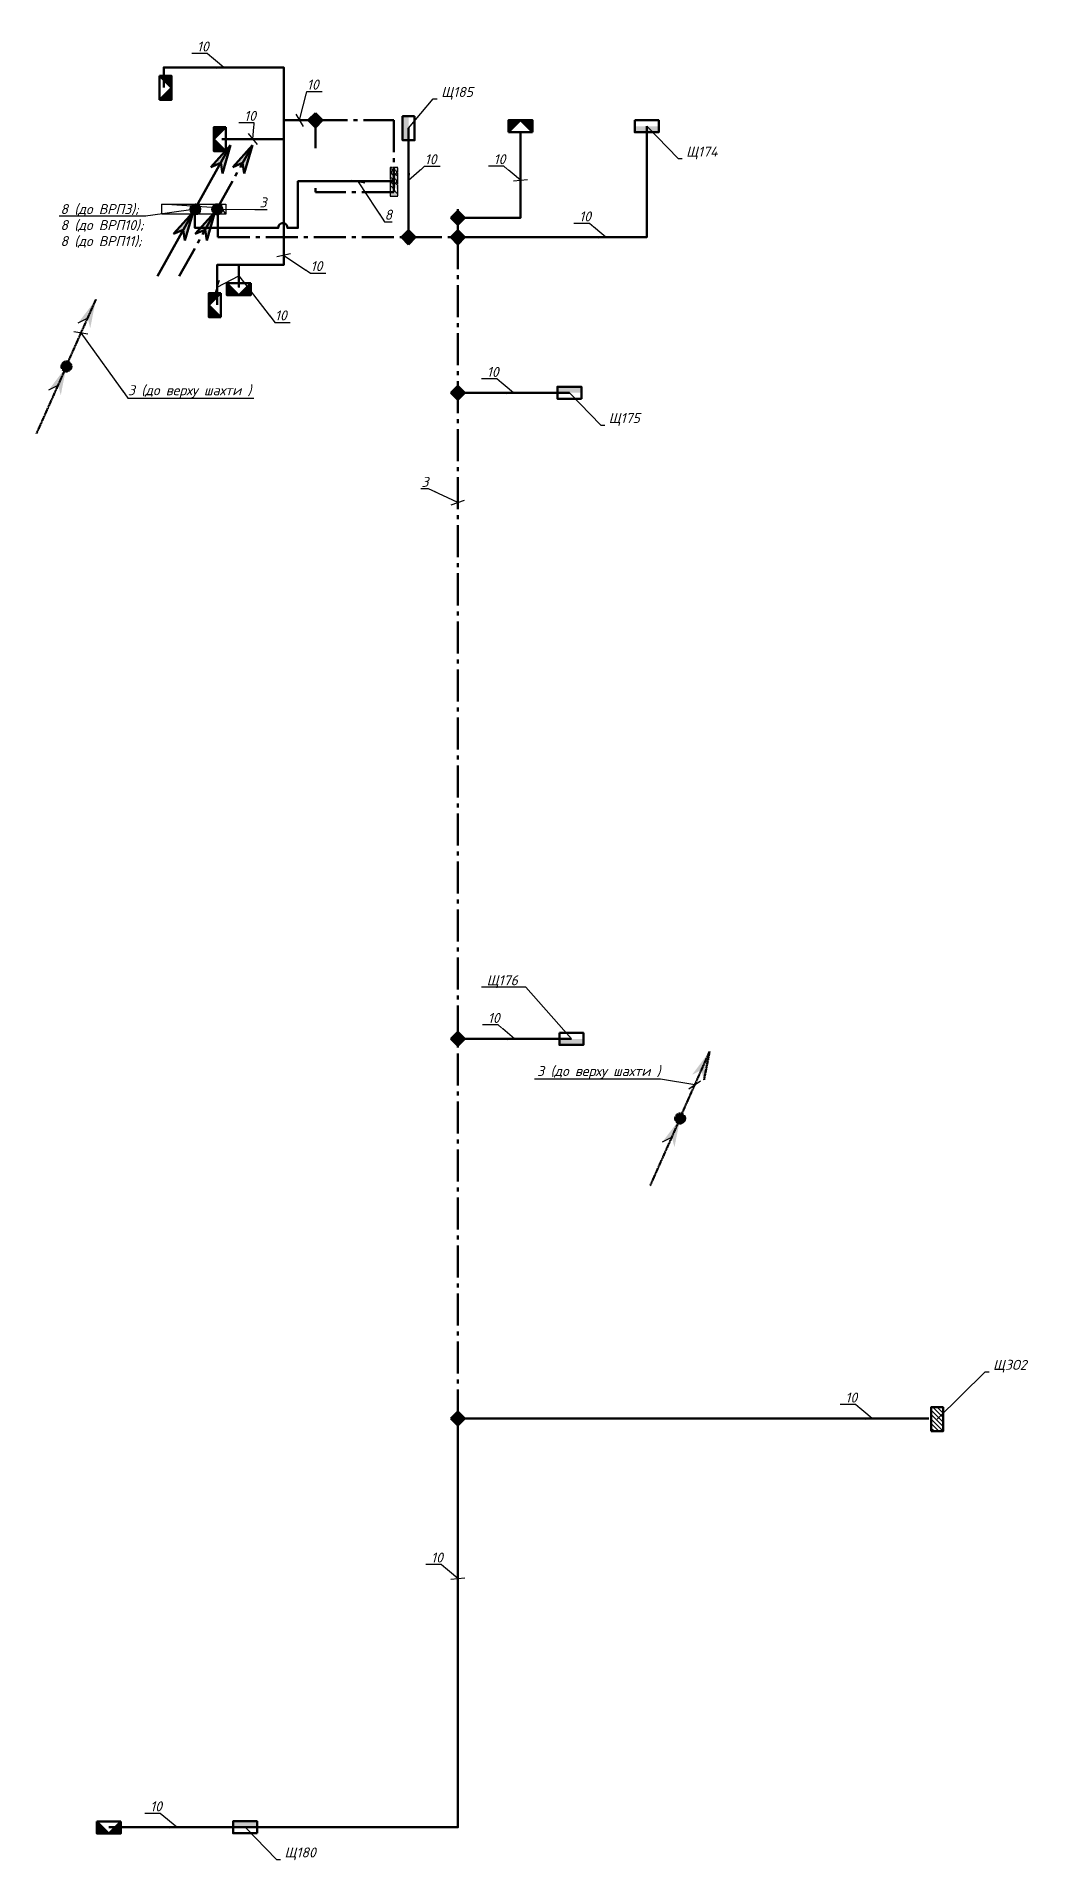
# Model space of a CAD drawing. Header units: millimetres. Extents: x 0 to 878967, y 0 to 534985.
# Drawn here: x 208791 to 233689, y 224731 to 270378 of the extents above; entities that cross this region are included whole.
import ezdxf
from ezdxf import colors
from ezdxf.entities.mleader import LeaderData, LeaderLine
from ezdxf.math import Vec2, Vec3

# ---------------------------------------------------------------- set-up
doc = ezdxf.new("R2010")
doc.units = ezdxf.units.MM
doc.linetypes.add('DASHED', pattern=[9.525, 6.35, -3.175])
doc.linetypes.add('gost6', pattern=[12, 8, -1.5, 1, -1.5])
doc.layers.get('Defpoints').update_dxf_attribs({"color": 140})
for name, color, linetype, lineweight in [('E_Позначення', 7, 'Continuous', 15), ('E_Щити', 5, 'Continuous', 50), ('Заземл.провідник', 96, 'Continuous', 50), ('Заземлення', 7, 'gost6', 50), ('Маркування електро ліній', 7, 'Continuous', 18)]:
    doc.layers.add(name, color=color, linetype=linetype, lineweight=lineweight)
doc.styles.add('ISO', font='isocpeui.ttf')
doc.styles.get("Standard").update_dxf_attribs({"font": 'arial.ttf'})

# ---------------------------------------------------------------- blocks, each defined once
blk = doc.blocks.new('*U5')
at = {"lineweight": 40}
h = blk.add_hatch(color=0, dxfattribs=at)
h.dxf.hatch_style = 1
h.paths.add_polyline_path([(300, 150), (-300, 150), (-300, 0), (300, 0)])
at = {"color": 0}
blk.add_lwpolyline([(-300, 300), (300, 300), (300, 0), (-300, 0)], close=True, dxfattribs=at)
blk = doc.blocks.new('_None')
blk = doc.blocks.new('61420040')
at = {"lineweight": 50}
for p, q in [((0, 0), (6, 0)), ((0, -3), (3, 0)), ((0, -1.92), (1.92, 0)), ((0, -2.59), (2.59, 0)), ((0, -2.68), (2.68, 0)), ((0, -3), (3, 0)), ((0, -3), (0, 0)), ((0, -1.52), (1.52, 0)), ((0, -1.61), (1.61, 0)), ((3, 0), (6, -3)), ((6, -1.54), (4.46, 0)), ((6, -1.49), (4.51, 0)), ((6, -1.45), (4.55, 0)), ((6, -1.36), (4.64, 0)), ((6, -1.31), (4.69, 0)), ((6, -1.27), (4.73, 0)), ((6, -1.22), (4.78, 0)), ((6, -1.18), (4.82, 0)), ((6, -1.13), (4.87, 0)), ((6, -1), (5, 0)), ((6, -0.95), (5.05, 0)), ((6, -0.91), (5.09, 0)), ((6, -0.86), (5.14, 0)), ((6, -0.82), (5.18, 0)), ((6, -0.77), (5.23, 0)), ((6, -0.68), (5.32, 0)), ((6, -0.59), (5.41, 0)), ((6, -0.55), (5.45, 0)), ((6, -0.5), (5.5, 0)), ((6, -0.46), (5.54, 0)), ((6, -0.41), (5.59, 0)), ((6, -0.37), (5.63, 0)), ((6, -0.32), (5.68, 0)), ((6, -0.28), (5.72, 0)), ((6, -0.23), (5.77, 0)), ((6, -0.19), (5.81, 0)), ((6, -0.14), (5.86, 0)), ((6, -0.1), (5.9, 0)), ((6, -0.05), (5.95, 0)), ((6, -0.01), (5.99, 0)), ((6, 0), (6, -3)), ((0, -1.87), (1.87, 0)), ((0, -1.96), (1.96, 0)), ((0, -2.01), (2.01, 0)), ((0, -2.05), (2.05, 0)), ((0, -2.1), (2.1, 0)), ((0, -2.14), (2.14, 0)), ((0, -2.19), (2.19, 0)), ((0, -2.23), (2.23, 0)), ((0, -2.28), (2.28, 0)), ((0, -2.32), (2.32, 0)), ((0, -2.37), (2.37, 0)), ((0, -2.41), (2.41, 0)), ((0, -2.46), (2.46, 0)), ((0, -2.5), (2.5, 0)), ((0, -2.55), (2.55, 0)), ((0, -2.64), (2.64, 0)), ((0, -2.73), (2.73, 0)), ((0, -2.77), (2.77, 0)), ((0, -2.82), (2.82, 0)), ((0, -2.86), (2.86, 0)), ((0, -2.91), (2.91, 0)), ((0, -2.95), (2.95, 0)), ((0, -0.03), (0.03, 0)), ((0, -0.08), (0.08, 0)), ((0, -0.12), (0.12, 0)), ((0, -0.17), (0.17, 0)), ((0, -0.21), (0.21, 0)), ((0, -0.26), (0.26, 0)), ((0, -0.3), (0.3, 0)), ((0, -0.35), (0.35, 0)), ((0, -0.39), (0.39, 0)), ((0, -0.44), (0.44, 0)), ((0, -0.48), (0.48, 0)), ((0, -0.53), (0.53, 0)), ((0, -0.57), (0.57, 0)), ((0, -0.62), (0.62, 0)), ((0, -0.66), (0.66, 0)), ((0, -0.71), (0.71, 0)), ((0, -0.75), (0.75, 0)), ((0, -0.8), (0.8, 0)), ((0, -0.84), (0.84, 0)), ((0, -0.89), (0.89, 0)), ((0, -0.93), (0.93, 0)), ((0, -0.98), (0.98, 0)), ((0, -1.02), (1.02, 0)), ((0, -1.07), (1.07, 0)), ((0, -1.11), (1.11, 0)), ((0, -1.16), (1.16, 0)), ((0, -1.2), (1.2, 0)), ((0, -1.25), (1.25, 0)), ((0, -1.29), (1.29, 0)), ((0, -1.34), (1.34, 0)), ((0, -1.38), (1.38, 0)), ((0, -1.43), (1.43, 0)), ((0, -1.47), (1.47, 0)), ((0, -1.56), (1.56, 0)), ((0, -1.65), (1.65, 0)), ((0, -1.69), (1.69, 0)), ((0, -1.74), (1.74, 0)), ((0, -1.78), (1.78, 0)), ((0, -1.83), (1.83, 0)), ((6, -3), (0, -3)), ((6, -2.97), (3.03, 0)), ((6, -2.93), (3.07, 0)), ((6, -2.88), (3.12, 0)), ((6, -2.84), (3.16, 0)), ((6, -2.79), (3.21, 0)), ((6, -2.75), (3.25, 0)), ((6, -2.7), (3.3, 0)), ((6, -2.66), (3.34, 0)), ((6, -2.61), (3.39, 0)), ((6, -2.57), (3.43, 0)), ((6, -2.52), (3.48, 0)), ((6, -2.48), (3.52, 0)), ((6, -2.43), (3.57, 0)), ((6, -2.39), (3.61, 0)), ((6, -2.34), (3.66, 0)), ((6, -2.3), (3.7, 0)), ((6, -2.25), (3.75, 0)), ((6, -2.21), (3.79, 0)), ((6, -2.16), (3.84, 0)), ((6, -2.12), (3.88, 0)), ((6, -2.07), (3.93, 0)), ((6, -2.03), (3.97, 0)), ((6, -1.98), (4.02, 0)), ((6, -1.94), (4.06, 0)), ((6, -1.89), (4.11, 0)), ((6, -1.85), (4.15, 0)), ((6, -1.8), (4.2, 0)), ((6, -1.76), (4.24, 0)), ((6, -1.71), (4.29, 0)), ((6, -1.67), (4.33, 0)), ((6, -1.63), (4.37, 0)), ((6, -1.58), (4.42, 0)), ((6, -1.4), (4.6, 0)), ((6, -1.09), (4.91, 0)), ((6, -1.04), (4.96, 0)), ((6, -0.73), (5.27, 0)), ((6, -0.64), (5.36, 0))]:
    blk.add_line(p, q, dxfattribs=at)
blk = doc.blocks.new('*U95')
at = {"lineweight": -2}
h = blk.add_hatch(color=0, dxfattribs=at)
h.paths.add_polyline_path([(8.77, 16.13), (3.9, 10.61), (6.34, 11.65)])
h.paths.add_polyline_path([(8.77, 16.13), (6.34, 11.65), (6.79, 9.05)])
h = blk.add_hatch(color=0, dxfattribs=at)
edge = h.paths.add_edge_path()
edge.add_arc((0.07, 0), 1.28, 0, 360)
h = blk.add_hatch(color=0, dxfattribs=at)
h.paths.add_polyline_path([(-0.47, -0.71), (-5.33, -6.22), (-2.9, -5.18)])
h.paths.add_polyline_path([(-0.47, -0.71), (-2.9, -5.18), (-2.45, -7.79)])
at = {"color": 0, "lineweight": -2}
for p, q in [((0, 0), (8.77, 16.13)), ((8.77, 16.13), (3.9, 10.61)), ((8.77, 16.13), (6.79, 9.05)), ((3.9, 10.61), (6.34, 11.65)), ((6.34, 11.65), (6.79, 9.05)), ((-9.24, -16.84), (-0.47, -0.71)), ((-0.47, -0.71), (-5.33, -6.22)), ((-0.47, -0.71), (-2.45, -7.79)), ((-5.33, -6.22), (-2.9, -5.18)), ((-2.9, -5.18), (-2.45, -7.79))]:
    blk.add_line(p, q, dxfattribs=at)
blk.add_circle((0.11, 0), 1.24, dxfattribs=at)
blk = doc.blocks.new('ГЗШ')
at = {"lineweight": 25}
h = blk.add_hatch(color=256, dxfattribs=at)
h.paths.add_polyline_path([(-94, -356), (94, -356), (94, 371), (-94, 371)])
edge = h.paths.add_edge_path(flags=16)
edge.add_arc((0, -224), 67.6, -90, 270)
edge = h.paths.add_edge_path(flags=16)
edge.add_arc((0, 0), 67.6, -90, 270)
edge = h.paths.add_edge_path(flags=16)
edge.add_arc((0, 217), 67.6, -90, 270)
for p, q in [((68, 295), (-64, 118)), ((68, 78), (-64, -99)), ((68, -146), (-64, -322))]:
    blk.add_line(p, q, dxfattribs=at)
blk.add_lwpolyline([(94, -350), (-94, -350), (-94, 371), (94, 371)], close=True, dxfattribs=at)
for centre in [(0, 0), (0, -224)]:
    blk.add_circle(centre, 67.6, dxfattribs=at)
blk = doc.blocks.new('_Oblique')
at = {"color": 0, "linetype": 'ByBlock', "lineweight": -2}
blk.add_line((-0.5, -0.5), (0.5, 0.5), dxfattribs=at)
blk = doc.blocks.new('*U4')
at = {"lineweight": 20}
h = blk.add_hatch(dxfattribs=at)
h.set_pattern_fill('ANSI31', color=0, scale=25)
h.paths.add_polyline_path([(-300, 300), (-300, 0), (300, 0), (300, 300)])
at = {"color": 0}
blk.add_lwpolyline([(-300, 300), (300, 300), (300, 0), (-300, 0)], close=True, dxfattribs=at)

msp = doc.modelspace()

# ---------------------------------------------------------------- hatches: boundary and pattern name
at = {"layer": 'Заземлення', "ltscale": 100}
h = msp.add_hatch(color=256, dxfattribs=at)
h.dxf.hatch_style = 1
h.paths.add_polyline_path([(215938.8, 268283.5), (215762, 268460.3), (215585.2, 268283.5), (215762, 268106.8)])
h = msp.add_hatch(color=256, dxfattribs=at)
h.dxf.hatch_style = 1
h.paths.add_polyline_path([(219500.5, 265844.2), (219323.8, 266021), (219147, 265844.2), (219323.8, 265667.4)])
h = msp.add_hatch(color=256, dxfattribs=at)
h.dxf.hatch_style = 1
h.paths.add_polyline_path([(219500.5, 265358.5), (219323.8, 265535.3), (219147, 265358.5), (219323.8, 265181.8)])
at = {"layer": 'Заземлення'}
h = msp.add_hatch(color=256, dxfattribs=at)
h.paths.add_polyline_path([(210276.7, 263806.6), (209834.7, 263218.8), (210068.9, 263341.2)])
h.paths.add_polyline_path([(210276.7, 263806.6), (210068.9, 263341.2), (210134.2, 263085.1)])
h = msp.add_hatch(color=256, dxfattribs=at)
edge = h.paths.add_edge_path()
edge.add_arc((209535.7, 262130.5), 127.6, 4.48211, 364.48211)
at = {"layer": 'Заземлення', "ltscale": 100}
h = msp.add_hatch(color=256, dxfattribs=at)
h.dxf.hatch_style = 1
h.paths.add_polyline_path([(219500.5, 261471), (219323.8, 261647.8), (219147, 261471), (219323.8, 261294.3)])
h = msp.add_hatch(color=256, dxfattribs=at)
h.dxf.hatch_style = 1
h.paths.add_polyline_path([(219500.5, 245321), (219323.8, 245497.8), (219147, 245321), (219323.8, 245144.3)])
at = {"layer": 'Заземлення'}
h = msp.add_hatch(color=256, dxfattribs=at)
h.paths.add_polyline_path([(225618.6, 245007.6), (225176.6, 244419.8), (225410.9, 244542.3)])
h.paths.add_polyline_path([(225618.6, 245007.6), (225410.9, 244542.3), (225476.1, 244286.2)])
h = msp.add_hatch(color=256, dxfattribs=at)
edge = h.paths.add_edge_path()
edge.add_arc((224877.6, 243331.5), 127.6, 4.48211, 364.48211)
at = {"layer": 'Заземлення', "ltscale": 100}
h = msp.add_hatch(color=256, dxfattribs=at)
h.dxf.hatch_style = 1
h.paths.add_polyline_path([(219500.5, 235832), (219323.8, 236008.8), (219147, 235832), (219323.8, 235655.3)])

# ---------------------------------------------------------------- linework, layer by layer
at = {"layer": 'Defpoints'}
msp.add_lwpolyline([(213523.8, 265933.5), (211923.8, 265933.5), (211923.8, 266183.5), (213523.8, 266183.5), (213523.8, 265933.5), (213425, 266087.3), (211923.8, 266183.5)], dxfattribs=at)
msp.add_lwpolyline([(213523.8, 265933.5), (211923.8, 265933.5), (211923.8, 266183.5), (213523.8, 266183.5), (213523.8, 265933.5), (213425, 266087.3), (211923.8, 266183.5)], dxfattribs=at)
at = {"layer": 'Заземл.провідник', "lineweight": -2}
for p, q in [((209834.7, 263218.8), (210068.9, 263341.2)), ((209097.6, 261543), (209331.8, 261665.4))]:
    msp.add_line(p, q, dxfattribs=at)
at = {"layer": 'Заземл.провідник', "color": 50, "ltscale": 100}
for points in [[(211970.3, 269106.1), (211970.3, 269606.1), (214970.3, 269606.1), (214970.3, 268283.5), (215762, 268283.5), (214970.3, 268283.5), (214970.3, 267814.5), (213420.3, 267814.5)], [(220887.1, 267988.1), (220887.1, 265844.6), (219323.8, 265844.6)], [(213305.2, 263670.5), (213305.2, 264670.5), (213851.1, 264670.5), (213851.1, 264115), (213851.1, 264670.5), (214970.3, 264670.5), (214970.3, 267814.5)]]:
    msp.add_lwpolyline(points, dxfattribs=at)
at = {"layer": 'Заземл.провідник', "linetype": 'DASHED', "ltscale": 30}
for points in [[(211970.3, 269106.1), (211970.3, 269606.1), (214970.3, 269606.1), (214970.3, 268283.5), (215762, 268283.5), (214970.3, 268283.5), (214970.3, 267814.5), (213420.3, 267814.5)], [(220887.1, 267988.1), (220887.1, 265844.6), (219323.8, 265844.6)], [(213305.2, 263670.5), (213305.2, 264670.5), (213851.1, 264670.5), (213851.1, 264115), (213851.1, 264670.5), (214970.3, 264670.5), (214970.3, 267814.5)]]:
    msp.add_lwpolyline(points, dxfattribs=at)
at = {"layer": 'Заземл.провідник', "color": 50, "ltscale": 100}
msp.add_lwpolyline([(212751.3, 266058.8), (212751.3, 265594.7), (214833.8, 265594.7, -1.0434783), (215063.8, 265594.7), (215323.8, 265594.7), (215323.8, 266760.5), (217730.5, 266760.5)], format="xyb", dxfattribs=at)
at = {"layer": 'Заземлення'}
for p, q in [((209528.4, 262130), (210276.7, 263806.6)), ((224870.3, 243331.1), (225618.6, 245007.6)), ((225618.6, 245007.6), (225476.1, 244286.2))]:
    msp.add_line(p, q, dxfattribs=at)
at = {"layer": 'Заземлення', "ltscale": 100}
for points in [[(215585.2, 268283.5), (215762, 268460.3), (215938.8, 268283.5), (215762, 268106.8)], [(219147, 265844.2), (219323.8, 266021), (219500.5, 265844.2), (219323.8, 265667.4)], [(219147, 265358.5), (219323.8, 265535.3), (219500.5, 265358.5), (219323.8, 265181.8)], [(219147, 261471), (219323.8, 261647.8), (219500.5, 261471), (219323.8, 261294.3)], [(219147, 245321), (219323.8, 245497.8), (219500.5, 245321), (219323.8, 245144.3)], [(219147, 235832), (219323.8, 236008.8), (219500.5, 235832), (219323.8, 235655.3)]]:
    msp.add_lwpolyline(points, close=True, dxfattribs=at)
at = {"layer": 'Заземлення', "color": 150, "ltscale": 100}
msp.add_lwpolyline([(215762, 267587.4), (215762, 268283.5), (217722.1, 268283.5), (217722.1, 266483.5), (215762, 266483.5), (215762, 266587.4)], dxfattribs=at)
at = {"layer": 'Заземлення', "ltscale": 100}
for points in [[(213323.8, 266058.5), (213323.8, 265358.5), (219323.8, 265358.5), (219323.8, 234995.9)], [(219323.8, 265358.5), (219323.8, 266058.5)]]:
    msp.add_lwpolyline(points, dxfattribs=at)
at = {"layer": 'Заземлення'}
for centre in [(209539.5, 262130.8), (224881.5, 243331.8)]:
    msp.add_circle(centre, 123.8, dxfattribs=at)

# ---------------------------------------------------------------- block references
at = {"xscale": -100, "yscale": 100, "zscale": 100}
for p, rotation in [((212164.5, 268799), 270), ((213222.3, 268114.5), 90), ((213099.8, 263963.5), 90), ((213551.1, 263913.5), 180), ((210296.1, 225458.5), 180)]:
    msp.add_blockref('61420040', p, dxfattribs=dict(at, rotation=rotation))
msp.add_blockref('61420040', (221187.1, 268288.1), dxfattribs=at)
at = {"layer": 'E_Щити'}
for name, p, rotation in [('*U5', (217942.1, 268083.5), 270), ('*U5', (222111.1, 261621), 180), ('*U4', (231456.1, 235812.7), 90), ('*U5', (214006.1, 225762.8), 180)]:
    msp.add_blockref(name, p, dxfattribs=dict(at, rotation=rotation))
for p in [(224047.4, 267983.1), (222164, 245171)]:
    msp.add_blockref('*U5', p, dxfattribs=at)
at = {"layer": 'Заземл.провідник', "linetype": 'DASHED', "ltscale": 30, "xscale": 100, "yscale": 100, "zscale": 100, "rotation": 359.4821066003499}
msp.add_blockref('*U95', (212751.3, 266058.8), dxfattribs=at)
at = {"layer": 'Заземлення', "xscale": -1, "rotation": 179.9915734470478}
msp.add_blockref('ГЗШ', (217728.5, 266754.3), dxfattribs=at)

# ---------------------------------------------------------------- next in the draw order: leaders
at = {"layer": 'E_Позначення', "color": 7, "lineweight": 9}
ml = msp.add_multileader_mtext('Standard', dxfattribs=at)
ml.set_content('Щ174', color=7, style='ISO')
ml.set_leader_properties()
ml.set_arrow_properties(name='NONE')
ml.build(insert=Vec2(0, 0))
ml.multileader.update_dxf_attribs({"has_text_frame": 1, "text_left_attachment_type": 7, "text_right_attachment_type": 8, "dogleg_length": 100, "arrow_head_size": 200})
ctx = ml.context
ctx.base_point, ctx.char_height, ctx.arrow_head_size, ctx.landing_gap_size, ctx.plane_origin = Vec3(224930.8, 267326.7), 250, 200, 100, Vec3(169607.3, 267729.9)
ctx.left_attachment, ctx.right_attachment = 7, 8
notes = []
notes.append((ctx, [(1, (1, 1, 0), (224830.8, 267326.7), (1, 0), 100, [(0, [(224047.4, 268133.1)], 0, [])])]))
ctx.mtext.insert, ctx.mtext.line_spacing_factor, ctx.mtext.flow_direction = Vec3(225030.8, 267626.7), 0.72, 5
ctx.mtext.has_bg_fill, ctx.mtext.bg_color, ctx.mtext.bg_scale_factor, ctx.mtext.bg_transparency, ctx.mtext.use_window_bg_color = 1, -1027028792, 1.5, 0, 1
ml = msp.add_multileader_mtext('Standard', dxfattribs=at)
ml.set_content('Щ175', color=7, style='ISO')
ml.set_leader_properties()
ml.set_arrow_properties(name='NONE')
ml.build(insert=Vec2(0, 0))
ml.multileader.update_dxf_attribs({"has_text_frame": 1, "text_left_attachment_type": 7, "text_right_attachment_type": 8, "dogleg_length": 100, "arrow_head_size": 200})
ctx = ml.context
ctx.base_point, ctx.char_height, ctx.arrow_head_size, ctx.landing_gap_size, ctx.plane_origin = Vec3(222994.5, 260664.6), 250, 200, 100, Vec3(167671, 261067.8)
ctx.left_attachment, ctx.right_attachment = 7, 8
notes.append((ctx, [(1, (1, 1, 0), (222894.5, 260664.6), (1, 0), 100, [(0, [(222111.1, 261471)], 0, [])])]))
ctx.mtext.insert, ctx.mtext.line_spacing_factor, ctx.mtext.flow_direction = Vec3(223094.5, 260964.6), 0.72, 5
ctx.mtext.has_bg_fill, ctx.mtext.bg_color, ctx.mtext.bg_scale_factor, ctx.mtext.bg_transparency, ctx.mtext.use_window_bg_color = 1, -1027028792, 1.5, 0, 1
ml = msp.add_multileader_mtext('Standard', dxfattribs=at)
ml.set_content('Щ176', color=7, style='ISO')
ml.set_leader_properties()
ml.set_arrow_properties(name='NONE')
ml.build(insert=Vec2(0, 0))
ml.multileader.update_dxf_attribs({"has_text_frame": 1, "text_left_attachment_type": 7, "text_right_attachment_type": 8, "dogleg_length": 100, "arrow_head_size": 200})
ctx = ml.context
ctx.base_point, ctx.char_height, ctx.arrow_head_size, ctx.landing_gap_size, ctx.plane_origin = Vec3(219954.5, 246609.8), 250, 200, 100, Vec3(167723.9, 244917.8)
ctx.left_attachment, ctx.right_attachment, ctx.text_align_type = 7, 8, 2
notes.append((ctx, [(0, (1, 1, 0), (221024.2, 246609.8), (-1, 0), 100, [(0, [(222164, 245321)], 0, [])])]))
ctx.mtext.insert, ctx.mtext.alignment, ctx.mtext.line_spacing_factor, ctx.mtext.flow_direction = Vec3(220824.2, 246909.8), 3, 0.72, 5
ctx.mtext.has_bg_fill, ctx.mtext.bg_color, ctx.mtext.bg_scale_factor, ctx.mtext.bg_transparency, ctx.mtext.use_window_bg_color = 1, -1027028792, 1.5, 0, 1
ml = msp.add_multileader_mtext('Standard', dxfattribs=at)
ml.set_content('ЩЗО2', color=7, style='ISO')
ml.set_leader_properties()
ml.set_arrow_properties(name='NONE')
ml.build(insert=Vec2(0, 0))
ml.multileader.update_dxf_attribs({"has_text_frame": 1, "text_left_attachment_type": 7, "text_right_attachment_type": 8, "dogleg_length": 100, "arrow_head_size": 200})
ctx = ml.context
ctx.base_point, ctx.char_height, ctx.arrow_head_size, ctx.landing_gap_size, ctx.plane_origin = Vec3(232602.4, 236996.4), 250, 200, 100, Vec3(176866, 235409.4)
ctx.left_attachment, ctx.right_attachment = 7, 8
notes.append((ctx, [(1, (1, 1, 0), (232502.4, 236996.4), (1, 0), 100, [(0, [(231306.1, 235812.7)], 0, [])])]))
ctx.mtext.insert, ctx.mtext.line_spacing_factor, ctx.mtext.flow_direction = Vec3(232702.4, 237296.4), 0.72, 5
ctx.mtext.has_bg_fill, ctx.mtext.bg_color, ctx.mtext.bg_scale_factor, ctx.mtext.bg_transparency, ctx.mtext.use_window_bg_color = 1, -1027028792, 1.5, 0, 1
ml = msp.add_multileader_mtext('Standard', dxfattribs=at)
ml.set_content('Щ180', color=7, style='ISO')
ml.set_leader_properties()
ml.set_arrow_properties(name='NONE')
ml.build(insert=Vec2(0, 0))
ml.multileader.update_dxf_attribs({"has_text_frame": 1, "text_left_attachment_type": 7, "text_right_attachment_type": 8, "dogleg_length": 100, "arrow_head_size": 200})
ctx = ml.context
ctx.base_point, ctx.char_height, ctx.arrow_head_size, ctx.landing_gap_size, ctx.plane_origin = Vec3(214889.6, 224806.4), 250, 200, 100, Vec3(159566, 225209.5)
ctx.left_attachment, ctx.right_attachment = 7, 8
notes.append((ctx, [(1, (1, 1, 0), (214789.6, 224806.4), (1, 0), 100, [(0, [(214006.1, 225612.8)], 0, [])])]))
ctx.mtext.insert, ctx.mtext.line_spacing_factor, ctx.mtext.flow_direction = Vec3(214989.6, 225106.4), 0.72, 5
ctx.mtext.has_bg_fill, ctx.mtext.bg_color, ctx.mtext.bg_scale_factor, ctx.mtext.bg_transparency, ctx.mtext.use_window_bg_color = 1, -1027028792, 1.5, 0, 1
at = {"layer": 'Маркування електро ліній'}
ml = msp.add_multileader_mtext('Standard', dxfattribs=at)
ml.set_content('{\\fISOCPEUR|b0|i1|c204|p34;10}', color=256)
ml.set_leader_properties()
ml.set_arrow_properties(name='OBLIQUE')
ml.build(insert=Vec2(0, 0))
ml.multileader.update_dxf_attribs({"text_left_attachment_type": 6, "text_right_attachment_type": 6, "dogleg_length": 0.36, "arrow_head_size": 250})
ctx = ml.context
ctx.base_point, ctx.char_height, ctx.arrow_head_size, ctx.plane_origin = Vec3(212799.2, 269953.2), 250, 250, Vec3(245075.1, 256991.3)
ctx.left_attachment, ctx.right_attachment = 6, 6
notes.append((ctx, [(1, (1, 1, 0), (213055.2, 269953.2), (-1, 0), 0.36, [(0, [(213470.3, 269606.1)], 0, [])])]))
ctx.mtext.insert, ctx.mtext.defined_height, ctx.mtext.line_spacing_factor, ctx.mtext.flow_direction = Vec3(212801.2, 270253.2), 2.842170943040401e-14, 0.96, 5
ctx.mtext.has_bg_fill, ctx.mtext.bg_color, ctx.mtext.bg_scale_factor, ctx.mtext.bg_transparency, ctx.mtext.use_window_bg_color = 1, -1023410167, 1.5, 0, 1
ml = msp.add_multileader_mtext('Standard', dxfattribs=at)
ml.set_content('{\\fISOCPEUR|b0|i1|c204|p34;10}', color=256)
ml.set_leader_properties()
ml.set_arrow_properties(name='OBLIQUE')
ml.build(insert=Vec2(0, 0))
ml.multileader.update_dxf_attribs({"text_left_attachment_type": 6, "text_right_attachment_type": 6, "dogleg_length": 0.36, "arrow_head_size": 250})
ctx = ml.context
ctx.base_point, ctx.char_height, ctx.arrow_head_size, ctx.plane_origin = Vec3(215548.3, 269000.6), 250, 250, Vec3(246970.9, 255668.7)
ctx.left_attachment, ctx.right_attachment = 6, 6
notes.append((ctx, [(0, (1, 1, 0), (215547.9, 269000.6), (1, 0), 0.36, [(0, [(215366.2, 268283.5)], 0, [])])]))
ctx.mtext.insert, ctx.mtext.defined_height, ctx.mtext.line_spacing_factor, ctx.mtext.flow_direction = Vec3(215550.3, 269300.6), 2.842170943040401e-14, 0.96, 5
ctx.mtext.has_bg_fill, ctx.mtext.bg_color, ctx.mtext.bg_scale_factor, ctx.mtext.bg_transparency, ctx.mtext.use_window_bg_color = 1, -1023410167, 1.5, 0, 1
ml = msp.add_multileader_mtext('Standard', dxfattribs=at)
ml.set_content('{\\fISOCPEUR|b0|i1|c204|p34;10}', color=256)
ml.set_leader_properties()
ml.set_arrow_properties(name='OBLIQUE')
ml.build(insert=Vec2(0, 0))
ml.multileader.update_dxf_attribs({"text_left_attachment_type": 6, "text_right_attachment_type": 6, "dogleg_length": 0.36, "arrow_head_size": 250})
ctx = ml.context
ctx.base_point, ctx.char_height, ctx.arrow_head_size, ctx.plane_origin = Vec3(213978.7, 268219.3), 250, 250, Vec3(245800.1, 255199.7)
ctx.left_attachment, ctx.right_attachment = 6, 6
notes.append((ctx, [(1, (1, 1, 0), (214234.7, 268219.3), (-1, 0), 0.36, [(0, [(214195.3, 267814.5)], 0, [])])]))
ctx.mtext.insert, ctx.mtext.defined_height, ctx.mtext.line_spacing_factor, ctx.mtext.flow_direction = Vec3(213980.7, 268519.3), 2.842170943040401e-14, 0.96, 5
ctx.mtext.has_bg_fill, ctx.mtext.bg_color, ctx.mtext.bg_scale_factor, ctx.mtext.bg_transparency, ctx.mtext.use_window_bg_color = 1, -1023410167, 1.5, 0, 1
ml = msp.add_multileader_mtext('Standard', dxfattribs=at)
ml.set_content('{\\fISOCPEUR|b0|i1|c204|p34;8}', color=256)
ml.set_leader_properties()
ml.set_arrow_properties(name='OBLIQUE')
ml.build(insert=Vec2(0, 0))
ml.multileader.update_dxf_attribs({"text_left_attachment_type": 6, "text_right_attachment_type": 6, "dogleg_length": 0.36, "arrow_head_size": 250})
ctx = ml.context
ctx.base_point, ctx.char_height, ctx.arrow_head_size, ctx.plane_origin = Vec3(217491, 265748.3), 250, 250, Vec3(248433.7, 254129.3)
ctx.left_attachment, ctx.right_attachment = 6, 6
notes.append((ctx, [(0, (1, 1, 0), (217490.7, 265748.3), (1, 0), 0.36, [(0, [(216828.9, 266744.2)], 0, [])])]))
ctx.mtext.insert, ctx.mtext.defined_height, ctx.mtext.line_spacing_factor, ctx.mtext.flow_direction = Vec3(217493, 266048.3), 2.842170943040401e-14, 0.96, 5
ctx.mtext.has_bg_fill, ctx.mtext.bg_color, ctx.mtext.bg_scale_factor, ctx.mtext.bg_transparency, ctx.mtext.use_window_bg_color = 1, -1023410167, 1.5, 0, 1
ml = msp.add_multileader_mtext('Standard', dxfattribs=at)
ml.set_content('{\\fISOCPEUR|b0|i1|c204|p34;10}', color=256)
ml.set_leader_properties()
ml.set_arrow_properties(name='OBLIQUE')
ml.build(insert=Vec2(0, 0))
ml.multileader.update_dxf_attribs({"text_left_attachment_type": 6, "text_right_attachment_type": 6, "dogleg_length": 0.36, "arrow_head_size": 250})
ctx = ml.context
ctx.base_point, ctx.char_height, ctx.arrow_head_size, ctx.plane_origin = Vec3(214749.4, 263230.5), 250, 250, Vec3(244909.9, 251496.6)
ctx.left_attachment, ctx.right_attachment = 6, 6
notes.append((ctx, [(0, (1, 1, 0), (214749.1, 263230.5), (1, 0), 0.36, [(1, [(213305.2, 264111.5), (213851.1, 264392.8)], 0, [])])]))
ctx.mtext.insert, ctx.mtext.defined_height, ctx.mtext.line_spacing_factor, ctx.mtext.flow_direction = Vec3(214751.4, 263530.5), 2.842170943040401e-14, 0.96, 5
ctx.mtext.has_bg_fill, ctx.mtext.bg_color, ctx.mtext.bg_scale_factor, ctx.mtext.bg_transparency, ctx.mtext.use_window_bg_color = 1, -1023410167, 1.5, 0, 1
ml = msp.add_multileader_mtext('Standard', dxfattribs=at)
ml.set_content('{\\fISOCPEUR|b0|i1|c204|p34;3}', color=256)
ml.set_leader_properties()
ml.set_arrow_properties(name='OBLIQUE')
ml.build(insert=Vec2(0, 0))
ml.multileader.update_dxf_attribs({"text_left_attachment_type": 6, "text_right_attachment_type": 6, "dogleg_length": 0.36, "arrow_head_size": 250})
ctx = ml.context
ctx.base_point, ctx.char_height, ctx.arrow_head_size, ctx.plane_origin = Vec3(218412.3, 259070), 250, 250, Vec3(250928.5, 246113.5)
ctx.left_attachment, ctx.right_attachment = 6, 6
notes.append((ctx, [(1, (1, 1, 0), (218593.9, 259070), (-1, 0), 0.36, [(0, [(219323.8, 258728.3)], 0, [])])]))
ctx.mtext.insert, ctx.mtext.width, ctx.mtext.line_spacing_factor, ctx.mtext.flow_direction = Vec3(218414.3, 259370), 251.705, 0.96, 5
ctx.mtext.has_bg_fill, ctx.mtext.bg_color, ctx.mtext.bg_scale_factor, ctx.mtext.bg_transparency, ctx.mtext.use_window_bg_color = 1, -1023410167, 1.5, 0, 1
ml = msp.add_multileader_mtext('Standard', dxfattribs=at)
ml.set_content('{\\fISOCPEUR|b0|i1|c0|p34;3\\fISOCPEUR|b0|i1|c204|p34; (до верху шахти )}', color=256)
ml.set_leader_properties()
ml.set_arrow_properties(name='OBLIQUE')
ml.build(insert=Vec2(0, 0))
ml.multileader.update_dxf_attribs({"text_left_attachment_type": 6, "text_right_attachment_type": 6, "dogleg_length": 0.36, "arrow_head_size": 250})
ctx = ml.context
ctx.base_point, ctx.char_height, ctx.arrow_head_size, ctx.plane_origin = Vec3(221056.8, 244317.3), 250, 250, Vec3(233911.6, 231485.7)
ctx.left_attachment, ctx.right_attachment, ctx.text_align_type = 6, 6, 2
notes.append((ctx, [(1, (1, 1, 0), (224391.4, 244317.3), (-1, 0), 0.36, [(1, [(225244.4, 244169.4)], 0, [])])]))
ctx.mtext.insert, ctx.mtext.alignment, ctx.mtext.line_spacing_factor, ctx.mtext.flow_direction = Vec3(224389.1, 244642.3), 3, 0.96, 5
ctx.mtext.has_bg_fill, ctx.mtext.bg_color, ctx.mtext.bg_scale_factor, ctx.mtext.bg_transparency, ctx.mtext.use_window_bg_color = 1, -1023410167, 1.5, 0, 1
for ctx, leaders in notes:
    for number, flags, end, landing, length, lines in leaders:
        leader = LeaderData()
        leader.index, (leader.has_last_leader_line, leader.has_dogleg_vector, leader.attachment_direction) = number, flags
        leader.last_leader_point, leader.dogleg_vector, leader.dogleg_length = Vec3(end), Vec3(landing), length
        for number, points, colour, breaks in lines:
            line = LeaderLine()
            line.index, line.vertices, line.color, line.breaks = number, Vec3.list(points), colors.encode_raw_color(colour), breaks
            leader.lines.append(line)
        ctx.leaders.append(leader)

# ---------------------------------------------------------------- next in the draw order: hatches: boundary and pattern name
at = {"layer": 'Заземлення', "ltscale": 100}
h = msp.add_hatch(color=256, dxfattribs=at)
h.dxf.hatch_style = 1
h.paths.add_polyline_path([(218268.8, 265358.5), (218092.1, 265535.3), (217915.3, 265358.5), (218092.1, 265181.8)])
at = {"layer": 'Заземлення'}
h = msp.add_hatch(color=256, dxfattribs=at)
h.paths.add_polyline_path([(224881.5, 243331.8), (224439.5, 242744), (224673.7, 242866.4)])
h.paths.add_polyline_path([(224881.5, 243331.8), (224673.7, 242866.4), (224739, 242610.3)])

# ---------------------------------------------------------------- next in the draw order: linework, layer by layer
at = {"layer": 'Заземл.провідник', "lineweight": -2}
msp.add_line((224439.5, 242744), (224673.7, 242866.4), dxfattribs=at)
at = {"layer": 'Заземл.провідник', "color": 50, "ltscale": 100}
for points in [[(224047.4, 268133.1), (224047.4, 265358.5), (219323.8, 265358.5)], [(222111.1, 261471), (219323.8, 261471)], [(222164, 245321), (219323.8, 245321)], [(214006.1, 225612.8), (219323.8, 225612.8), (219323.8, 235832)], [(231099.9, 235832), (219323.8, 235832)], [(214006.1, 225612.8), (210596.1, 225612.8)]]:
    msp.add_lwpolyline(points, dxfattribs=at)
at = {"layer": 'Заземл.провідник', "linetype": 'DASHED', "ltscale": 30}
for points in [[(224047.4, 268133.1), (224047.4, 265358.5), (219323.8, 265358.5)], [(222111.1, 261471), (219323.8, 261471)], [(222164, 245321), (219323.8, 245321)], [(214006.1, 225612.8), (219323.8, 225612.8), (219323.8, 235832)], [(231099.9, 235832), (219323.8, 235832)], [(214006.1, 225612.8), (210596.1, 225612.8)]]:
    msp.add_lwpolyline(points, dxfattribs=at)
msp.add_lwpolyline([(212751.3, 266058.8), (212751.3, 265594.7), (214833.8, 265594.7, -1.0434783), (215063.8, 265594.7), (215323.8, 265594.7), (215323.8, 266760.5), (217730.5, 266760.5)], format="xyb", dxfattribs=at)
at = {"layer": 'Заземлення'}
msp.add_line((224133.2, 241655.2), (224881.5, 243331.8), dxfattribs=at)
at = {"layer": 'Заземлення', "ltscale": 100}
msp.add_lwpolyline([(217915.3, 265358.5), (218092.1, 265535.3), (218268.8, 265358.5), (218092.1, 265181.8)], close=True, dxfattribs=at)

# ---------------------------------------------------------------- next in the draw order: block references
at = {"layer": 'Заземлення', "ltscale": 100, "xscale": 100, "yscale": 100, "zscale": 100, "rotation": 359.4821066003499}
msp.add_blockref('*U95', (213298.5, 266058.8), dxfattribs=at)

# ---------------------------------------------------------------- next in the draw order: leaders
at = {"layer": 'Маркування електро ліній'}
ml = msp.add_multileader_mtext('Standard', dxfattribs=at)
ml.set_content('{\\fISOCPEUR|b0|i1|c204|p34;10}', color=256)
ml.set_leader_properties()
ml.set_arrow_properties(name='OBLIQUE')
ml.build(insert=Vec2(0, 0))
ml.multileader.update_dxf_attribs({"text_left_attachment_type": 6, "text_right_attachment_type": 6, "dogleg_length": 0.36, "arrow_head_size": 250})
ctx = ml.context
ctx.base_point, ctx.char_height, ctx.arrow_head_size, ctx.plane_origin = Vec3(215640.3, 264463.1), 250, 250, Vec3(246575.1, 252292.4)
ctx.left_attachment, ctx.right_attachment = 6, 6
notes = []
notes.append((ctx, [(0, (1, 1, 0), (215639.9, 264463.1), (1, 0), 0.36, [(0, [(214970.3, 264907.2)], 0, [])])]))
ctx.mtext.insert, ctx.mtext.defined_height, ctx.mtext.line_spacing_factor, ctx.mtext.flow_direction = Vec3(215642.3, 264763.1), 2.842170943040401e-14, 0.96, 5
ctx.mtext.has_bg_fill, ctx.mtext.bg_color, ctx.mtext.bg_scale_factor, ctx.mtext.bg_transparency, ctx.mtext.use_window_bg_color = 1, -1023410167, 1.5, 0, 1
ml = msp.add_multileader_mtext('Standard', dxfattribs=at)
ml.set_content('{\\fISOCPEUR|b0|i1|c0|p34;3\\fISOCPEUR|b0|i1|c204|p34; (до верху шахти )}', color=256)
ml.set_leader_properties()
ml.set_arrow_properties(name='OBLIQUE')
ml.build(insert=Vec2(0, 0))
ml.multileader.update_dxf_attribs({"text_left_attachment_type": 6, "text_right_attachment_type": 6, "dogleg_length": 0.36, "arrow_head_size": 250})
ctx = ml.context
ctx.base_point, ctx.char_height, ctx.arrow_head_size, ctx.plane_origin = Vec3(211074.5, 261336), 250, 250, Vec3(218569.7, 250284.6)
ctx.left_attachment, ctx.right_attachment = 6, 6
notes.append((ctx, [(0, (1, 1, 0), (211074.1, 261336), (1, 0), 0.36, [(1, [(209902.5, 262968.3)], 0, [])])]))
ctx.mtext.insert, ctx.mtext.line_spacing_factor, ctx.mtext.flow_direction = Vec3(211076.5, 261661), 0.96, 5
ctx.mtext.has_bg_fill, ctx.mtext.bg_color, ctx.mtext.bg_scale_factor, ctx.mtext.bg_transparency, ctx.mtext.use_window_bg_color = 1, -1023410167, 1.5, 0, 1
for ctx, leaders in notes:
    for number, flags, end, landing, length, lines in leaders:
        leader = LeaderData()
        leader.index, (leader.has_last_leader_line, leader.has_dogleg_vector, leader.attachment_direction) = number, flags
        leader.last_leader_point, leader.dogleg_vector, leader.dogleg_length = Vec3(end), Vec3(landing), length
        for number, points, colour, breaks in lines:
            line = LeaderLine()
            line.index, line.vertices, line.color, line.breaks = number, Vec3.list(points), colors.encode_raw_color(colour), breaks
            leader.lines.append(line)
        ctx.leaders.append(leader)

# ---------------------------------------------------------------- next in the draw order: hatches: boundary and pattern name
at = {"layer": 'Заземлення'}
h = msp.add_hatch(color=256, dxfattribs=at)
h.paths.add_polyline_path([(209539.5, 262130.8), (209097.6, 261543), (209331.8, 261665.4)])
h.paths.add_polyline_path([(209539.5, 262130.8), (209331.8, 261665.4), (209397.1, 261409.3)])

# ---------------------------------------------------------------- next in the draw order: linework, layer by layer
msp.add_line((208791.3, 260454.2), (209539.5, 262130.8), dxfattribs=at)

# ---------------------------------------------------------------- next in the draw order: leaders
at = {"layer": 'E_Позначення', "color": 7, "lineweight": 9}
ml = msp.add_multileader_mtext('Standard', dxfattribs=at)
ml.set_content('Щ185', color=7, style='ISO')
ml.set_leader_properties()
ml.set_arrow_properties(name='NONE')
ml.build(insert=Vec2(0, 0))
ml.multileader.update_dxf_attribs({"has_text_frame": 1, "text_left_attachment_type": 7, "text_right_attachment_type": 8, "dogleg_length": 100, "arrow_head_size": 200})
ctx = ml.context
ctx.base_point, ctx.char_height, ctx.arrow_head_size, ctx.landing_gap_size, ctx.plane_origin = Vec3(218808.2, 268817.2), 250, 200, 100, Vec3(163484.6, 269220.3)
ctx.left_attachment, ctx.right_attachment = 7, 8
notes = []
notes.append((ctx, [(1, (1, 1, 0), (218708.2, 268817.2), (1, 0), 100, [(0, [(218092.1, 268083.5)], 0, [])])]))
ctx.mtext.insert, ctx.mtext.line_spacing_factor, ctx.mtext.flow_direction = Vec3(218908.2, 269117.2), 0.72, 5
ctx.mtext.has_bg_fill, ctx.mtext.bg_color, ctx.mtext.bg_scale_factor, ctx.mtext.bg_transparency, ctx.mtext.use_window_bg_color = 1, -1027028792, 1.5, 0, 1
at = {"layer": 'Маркування електро ліній'}
ml = msp.add_multileader_mtext('Standard', dxfattribs=at)
ml.set_content('{\\fISOCPEUR|b0|i1|c204|p34;10}', color=256)
ml.set_leader_properties()
ml.set_arrow_properties(name='OBLIQUE')
ml.build(insert=Vec2(0, 0))
ml.multileader.update_dxf_attribs({"text_left_attachment_type": 6, "text_right_attachment_type": 6, "dogleg_length": 0.36, "arrow_head_size": 250})
ctx = ml.context
ctx.base_point, ctx.char_height, ctx.arrow_head_size, ctx.plane_origin = Vec3(220215.9, 267135.2), 250, 250, Vec3(252491.8, 254173.3)
ctx.left_attachment, ctx.right_attachment = 6, 6
notes.append((ctx, [(1, (1, 1, 0), (220472, 267135.2), (-1, 0), 0.36, [(0, [(220887.1, 266788.1)], 0, [])])]))
ctx.mtext.insert, ctx.mtext.defined_height, ctx.mtext.line_spacing_factor, ctx.mtext.flow_direction = Vec3(220217.9, 267435.2), 2.842170943040401e-14, 0.96, 5
ctx.mtext.has_bg_fill, ctx.mtext.bg_color, ctx.mtext.bg_scale_factor, ctx.mtext.bg_transparency, ctx.mtext.use_window_bg_color = 1, -1023410167, 1.5, 0, 1
ml = msp.add_multileader_mtext('Standard', dxfattribs=at)
ml.set_content('{\\fISOCPEUR|b0|i1|c204|p34;8 \\fISOCPEUR|b0|i1|c0|p34;(\\fISOCPEUR|b0|i1|c204|p34;до ВРП3\\fISOCPEUR|b0|i1|c0|p34;)\\fISOCPEUR|b0|i1|c204|p34;;\\P8 \\fISOCPEUR|b0|i1|c0|p34;(\\fISOCPEUR|b0|i1|c204|p34;до ВРП10\\fISOCPEUR|b0|i1|c0|p34;)\\fISOCPEUR|b0|i1|c204|p34;;\\P8 \\fISOCPEUR|b0|i1|c0|p34;(\\fISOCPEUR|b0|i1|c204|p34;до ВРП11\\fISOCPEUR|b0|i1|c0|p34;)\\fISOCPEUR|b0|i1|c204|p34;;}', color=256)
ml.set_leader_properties()
ml.set_arrow_properties(name='OBLIQUE')
ml.build(insert=Vec2(0, 0))
ml.multileader.update_dxf_attribs({"text_left_attachment_type": 6, "text_right_attachment_type": 6, "dogleg_length": 0.36, "arrow_head_size": 250})
ctx = ml.context
ctx.base_point, ctx.char_height, ctx.arrow_head_size, ctx.plane_origin = Vec3(209387.5, 265889), 250, 250, Vec3(239295.1, 253630.9)
ctx.left_attachment, ctx.right_attachment = 6, 6
notes.append((ctx, [(1, (1, 1, 0), (211520.1, 265889), (-1, 0), 0.36, [(0, [(212762.5, 266058.5)], 0, [])])]))
ctx.mtext.insert, ctx.mtext.line_spacing_factor, ctx.mtext.flow_direction = Vec3(209389.5, 266189), 0.96, 5
ctx.mtext.has_bg_fill, ctx.mtext.bg_color, ctx.mtext.bg_scale_factor, ctx.mtext.bg_transparency, ctx.mtext.use_window_bg_color = 1, -1023410167, 1.5, 0, 1
ml = msp.add_multileader_mtext('Standard', dxfattribs=at)
ml.set_content('{\\fISOCPEUR|b0|i1|c0|p34;3}', color=256)
ml.set_leader_properties()
ml.set_arrow_properties(name='OBLIQUE')
ml.build(insert=Vec2(0, 0))
ml.multileader.update_dxf_attribs({"text_left_attachment_type": 6, "text_right_attachment_type": 6, "dogleg_length": 0.36, "arrow_head_size": 250})
ctx = ml.context
ctx.base_point, ctx.char_height, ctx.arrow_head_size, ctx.plane_origin = Vec3(214364.7, 266057.3), 250, 250, Vec3(245299.5, 253886.6)
ctx.left_attachment, ctx.right_attachment = 6, 6
notes.append((ctx, [(0, (1, 1, 0), (214364.3, 266057.3), (1, 0), 0.36, [(0, [(213323.8, 266058.5)], 0, [])])]))
ctx.mtext.insert, ctx.mtext.defined_height, ctx.mtext.line_spacing_factor, ctx.mtext.flow_direction = Vec3(214366.7, 266357.3), 2.842170943040401e-14, 0.96, 5
ctx.mtext.has_bg_fill, ctx.mtext.bg_color, ctx.mtext.bg_scale_factor, ctx.mtext.bg_transparency, ctx.mtext.use_window_bg_color = 1, -1023410167, 1.5, 0, 1
ml = msp.add_multileader_mtext('Standard', dxfattribs=at)
ml.set_content('{\\fISOCPEUR|b0|i1|c204|p34;10}', color=256)
ml.set_leader_properties()
ml.set_arrow_properties(name='OBLIQUE')
ml.build(insert=Vec2(0, 0))
ml.multileader.update_dxf_attribs({"text_left_attachment_type": 6, "text_right_attachment_type": 6, "dogleg_length": 0.36, "arrow_head_size": 250})
ctx = ml.context
ctx.base_point, ctx.char_height, ctx.arrow_head_size, ctx.plane_origin = Vec3(222355.1, 265705.6), 250, 250, Vec3(254631.1, 252743.7)
ctx.left_attachment, ctx.right_attachment = 6, 6
notes.append((ctx, [(1, (1, 1, 0), (222611.2, 265705.6), (-1, 0), 0.36, [(0, [(223026.3, 265358.5)], 0, [])])]))
ctx.mtext.insert, ctx.mtext.defined_height, ctx.mtext.line_spacing_factor, ctx.mtext.flow_direction = Vec3(222357.1, 266005.6), 2.842170943040401e-14, 0.96, 5
ctx.mtext.has_bg_fill, ctx.mtext.bg_color, ctx.mtext.bg_scale_factor, ctx.mtext.bg_transparency, ctx.mtext.use_window_bg_color = 1, -1023410167, 1.5, 0, 1
ml = msp.add_multileader_mtext('Standard', dxfattribs=at)
ml.set_content('{\\fISOCPEUR|b0|i1|c204|p34;10}', color=256)
ml.set_leader_properties()
ml.set_arrow_properties(name='OBLIQUE')
ml.build(insert=Vec2(0, 0))
ml.multileader.update_dxf_attribs({"text_left_attachment_type": 6, "text_right_attachment_type": 6, "dogleg_length": 0.36, "arrow_head_size": 250})
ctx = ml.context
ctx.base_point, ctx.char_height, ctx.arrow_head_size, ctx.plane_origin = Vec3(220046.2, 261818.1), 250, 250, Vec3(252322.2, 248856.2)
ctx.left_attachment, ctx.right_attachment = 6, 6
notes.append((ctx, [(1, (1, 1, 0), (220302.3, 261818.1), (-1, 0), 0.36, [(0, [(220717.4, 261471)], 0, [])])]))
ctx.mtext.insert, ctx.mtext.defined_height, ctx.mtext.line_spacing_factor, ctx.mtext.flow_direction = Vec3(220048.2, 262118.1), 2.842170943040401e-14, 0.96, 5
ctx.mtext.has_bg_fill, ctx.mtext.bg_color, ctx.mtext.bg_scale_factor, ctx.mtext.bg_transparency, ctx.mtext.use_window_bg_color = 1, -1023410167, 1.5, 0, 1
ml = msp.add_multileader_mtext('Standard', dxfattribs=at)
ml.set_content('{\\fISOCPEUR|b0|i1|c204|p34;10}', color=256)
ml.set_leader_properties()
ml.set_arrow_properties(name='OBLIQUE')
ml.build(insert=Vec2(0, 0))
ml.multileader.update_dxf_attribs({"text_left_attachment_type": 6, "text_right_attachment_type": 6, "dogleg_length": 0.36, "arrow_head_size": 250})
ctx = ml.context
ctx.base_point, ctx.char_height, ctx.arrow_head_size, ctx.plane_origin = Vec3(220072.7, 245668.1), 250, 250, Vec3(252348.6, 232706.2)
ctx.left_attachment, ctx.right_attachment = 6, 6
notes.append((ctx, [(1, (1, 1, 0), (220328.8, 245668.1), (-1, 0), 0.36, [(0, [(220743.9, 245321)], 0, [])])]))
ctx.mtext.insert, ctx.mtext.defined_height, ctx.mtext.line_spacing_factor, ctx.mtext.flow_direction = Vec3(220074.7, 245968.1), 2.842170943040401e-14, 0.96, 5
ctx.mtext.has_bg_fill, ctx.mtext.bg_color, ctx.mtext.bg_scale_factor, ctx.mtext.bg_transparency, ctx.mtext.use_window_bg_color = 1, -1023410167, 1.5, 0, 1
ml = msp.add_multileader_mtext('Standard', dxfattribs=at)
ml.set_content('{\\fISOCPEUR|b0|i1|c204|p34;10}', color=256)
ml.set_leader_properties()
ml.set_arrow_properties(name='OBLIQUE')
ml.build(insert=Vec2(0, 0))
ml.multileader.update_dxf_attribs({"text_left_attachment_type": 6, "text_right_attachment_type": 6, "dogleg_length": 0.36, "arrow_head_size": 250})
ctx = ml.context
ctx.base_point, ctx.char_height, ctx.arrow_head_size, ctx.plane_origin = Vec3(229008.7, 236179.1), 250, 250, Vec3(261284.6, 223217.2)
ctx.left_attachment, ctx.right_attachment = 6, 6
notes.append((ctx, [(1, (1, 1, 0), (229264.7, 236179.1), (-1, 0), 0.36, [(0, [(229679.8, 235832)], 0, [])])]))
ctx.mtext.insert, ctx.mtext.defined_height, ctx.mtext.line_spacing_factor, ctx.mtext.flow_direction = Vec3(229010.7, 236479.1), 2.842170943040401e-14, 0.96, 5
ctx.mtext.has_bg_fill, ctx.mtext.bg_color, ctx.mtext.bg_scale_factor, ctx.mtext.bg_transparency, ctx.mtext.use_window_bg_color = 1, -1023410167, 1.5, 0, 1
ml = msp.add_multileader_mtext('Standard', dxfattribs=at)
ml.set_content('{\\fISOCPEUR|b0|i1|c204|p34;10}', color=256)
ml.set_leader_properties()
ml.set_arrow_properties(name='OBLIQUE')
ml.build(insert=Vec2(0, 0))
ml.multileader.update_dxf_attribs({"text_left_attachment_type": 6, "text_right_attachment_type": 6, "dogleg_length": 0.36, "arrow_head_size": 250})
ctx = ml.context
ctx.base_point, ctx.char_height, ctx.arrow_head_size, ctx.plane_origin = Vec3(218652.6, 232179.1), 250, 250, Vec3(250928.5, 219217.2)
ctx.left_attachment, ctx.right_attachment = 6, 6
notes.append((ctx, [(1, (1, 1, 0), (218908.7, 232179.1), (-1, 0), 0.36, [(0, [(219323.8, 231832.1)], 0, [])])]))
ctx.mtext.insert, ctx.mtext.defined_height, ctx.mtext.line_spacing_factor, ctx.mtext.flow_direction = Vec3(218654.6, 232479.1), 2.842170943040401e-14, 0.96, 5
ctx.mtext.has_bg_fill, ctx.mtext.bg_color, ctx.mtext.bg_scale_factor, ctx.mtext.bg_transparency, ctx.mtext.use_window_bg_color = 1, -1023410167, 1.5, 0, 1
ml = msp.add_multileader_mtext('Standard', dxfattribs=at)
ml.set_content('{\\fISOCPEUR|b0|i1|c204|p34;10}', color=256)
ml.set_leader_properties()
ml.set_arrow_properties(name='OBLIQUE')
ml.build(insert=Vec2(0, 0))
ml.multileader.update_dxf_attribs({"text_left_attachment_type": 6, "text_right_attachment_type": 6, "dogleg_length": 0.36, "arrow_head_size": 250})
ctx = ml.context
ctx.base_point, ctx.char_height, ctx.arrow_head_size, ctx.plane_origin = Vec3(211629.9, 225959.8), 250, 250, Vec3(243905.9, 212998)
ctx.left_attachment, ctx.right_attachment = 6, 6
notes.append((ctx, [(1, (1, 1, 0), (211886, 225959.8), (-1, 0), 0.36, [(0, [(212301.1, 225612.8)], 0, [])])]))
ctx.mtext.insert, ctx.mtext.defined_height, ctx.mtext.line_spacing_factor, ctx.mtext.flow_direction = Vec3(211631.9, 226259.8), 2.842170943040401e-14, 0.96, 5
ctx.mtext.has_bg_fill, ctx.mtext.bg_color, ctx.mtext.bg_scale_factor, ctx.mtext.bg_transparency, ctx.mtext.use_window_bg_color = 1, -1023410167, 1.5, 0, 1
for ctx, leaders in notes:
    for number, flags, end, landing, length, lines in leaders:
        leader = LeaderData()
        leader.index, (leader.has_last_leader_line, leader.has_dogleg_vector, leader.attachment_direction) = number, flags
        leader.last_leader_point, leader.dogleg_vector, leader.dogleg_length = Vec3(end), Vec3(landing), length
        for number, points, colour, breaks in lines:
            line = LeaderLine()
            line.index, line.vertices, line.color, line.breaks = number, Vec3.list(points), colors.encode_raw_color(colour), breaks
            leader.lines.append(line)
        ctx.leaders.append(leader)

# ---------------------------------------------------------------- next in the draw order: linework, layer by layer
at = {"layer": 'Заземл.провідник', "color": 50, "ltscale": 100}
msp.add_lwpolyline([(218092.1, 268083.5), (218092.1, 265358.5)], dxfattribs=at)
at = {"layer": 'Заземл.провідник', "linetype": 'DASHED', "ltscale": 30}
msp.add_lwpolyline([(218092.1, 268083.5), (218092.1, 265358.5)], dxfattribs=at)

# ---------------------------------------------------------------- next in the draw order: leaders
at = {"layer": 'Маркування електро ліній'}
ml = msp.add_multileader_mtext('Standard', dxfattribs=at)
ml.set_content('{\\fISOCPEUR|b0|i1|c204|p34;10}', color=256)
ml.set_leader_properties()
ml.set_arrow_properties(name='OBLIQUE')
ml.build(insert=Vec2(0, 0))
ml.multileader.update_dxf_attribs({"text_left_attachment_type": 6, "text_right_attachment_type": 6, "dogleg_length": 0.36, "arrow_head_size": 250})
ctx = ml.context
ctx.base_point, ctx.char_height, ctx.arrow_head_size, ctx.plane_origin = Vec3(218494, 267135.2), 250, 250, Vec3(250769.9, 254173.3)
ctx.left_attachment, ctx.right_attachment = 6, 6
notes = []
notes.append((ctx, [(0, (1, 1, 0), (218493.7, 267135.2), (1, 0), 0.36, [(0, [(218092.1, 266788.1)], 0, [])])]))
ctx.mtext.insert, ctx.mtext.defined_height, ctx.mtext.line_spacing_factor, ctx.mtext.flow_direction = Vec3(218496, 267435.2), 2.842170943040401e-14, 0.96, 5
ctx.mtext.has_bg_fill, ctx.mtext.bg_color, ctx.mtext.bg_scale_factor, ctx.mtext.bg_transparency, ctx.mtext.use_window_bg_color = 1, -1023410167, 1.5, 0, 1
for ctx, leaders in notes:
    for number, flags, end, landing, length, lines in leaders:
        leader = LeaderData()
        leader.index, (leader.has_last_leader_line, leader.has_dogleg_vector, leader.attachment_direction) = number, flags
        leader.last_leader_point, leader.dogleg_vector, leader.dogleg_length = Vec3(end), Vec3(landing), length
        for number, points, colour, breaks in lines:
            line = LeaderLine()
            line.index, line.vertices, line.color, line.breaks = number, Vec3.list(points), colors.encode_raw_color(colour), breaks
            leader.lines.append(line)
        ctx.leaders.append(leader)

doc.saveas('drawing.dxf')
